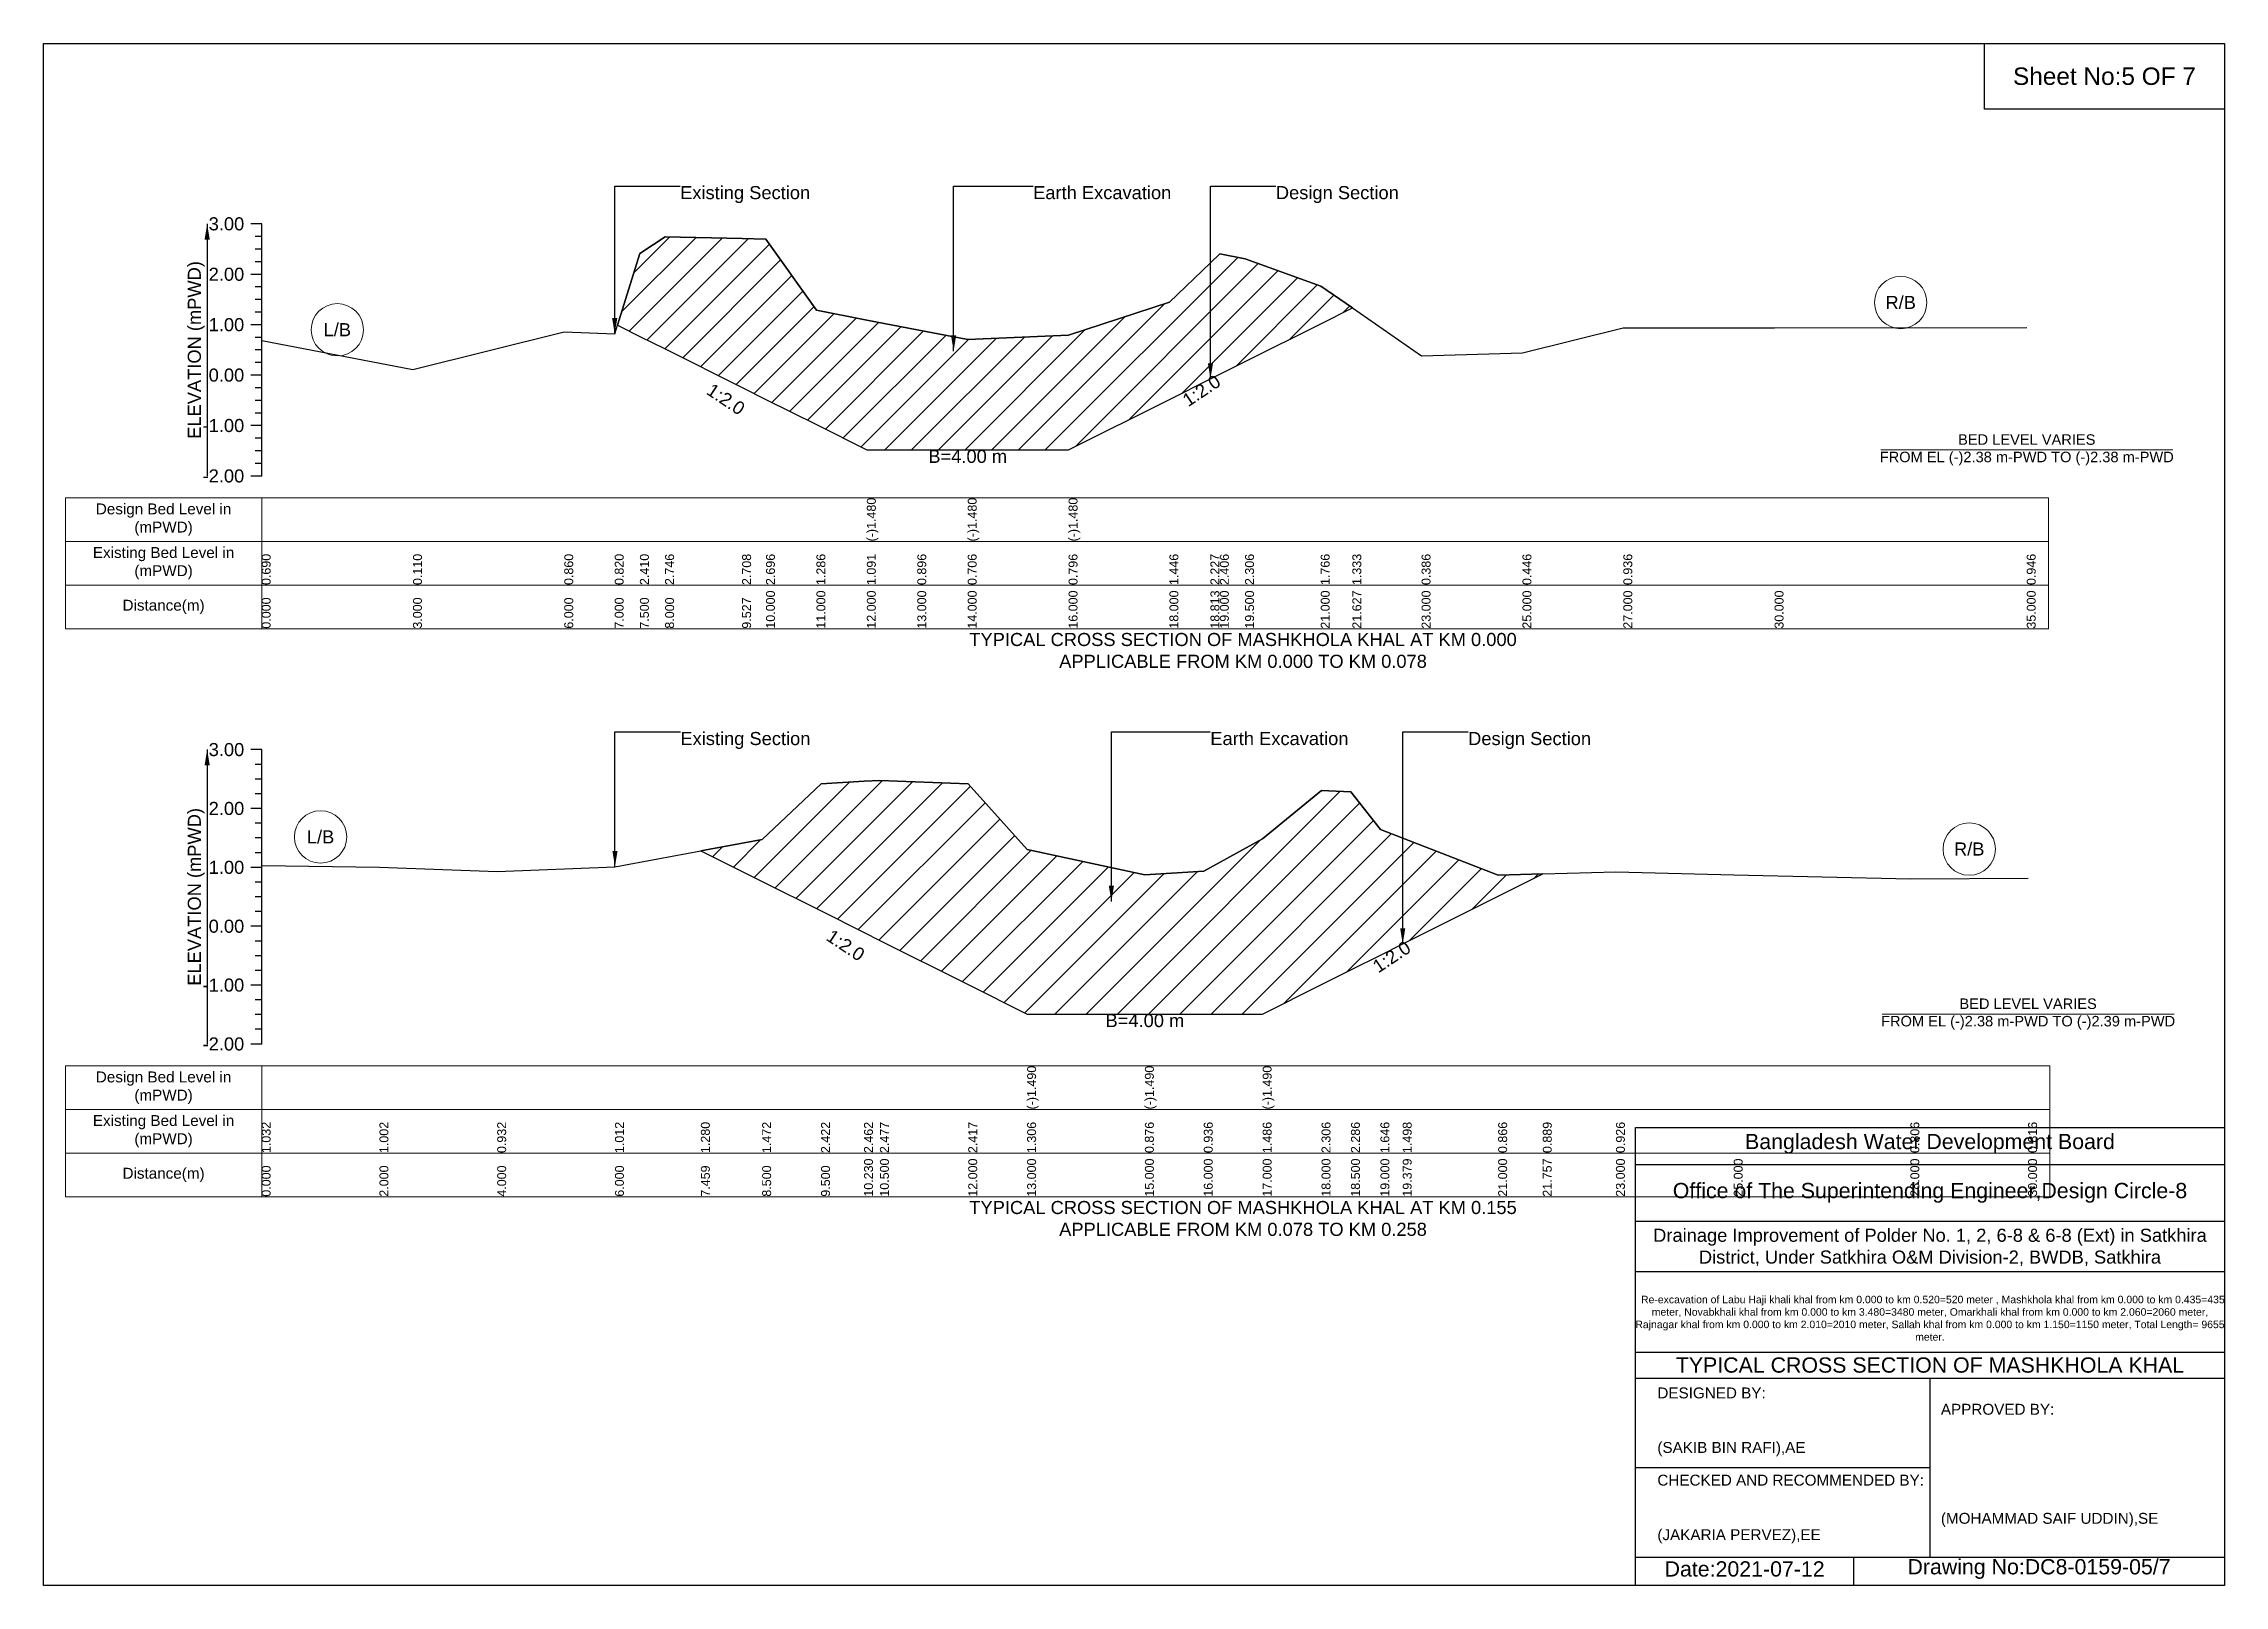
# Model space of a CAD drawing. Header units: inches. Extents: x 91000 to 648000, y -5656 to 141.
# Drawn here: x 220000 to 228000, y -5656 to 0 of the extents above; entities that cross this region are included whole.
import ezdxf

# ---------------------------------------------------------------- set-up
doc = ezdxf.new("R2010")
doc.units = ezdxf.units.IN
doc.header["$LTSCALE"] = 7
doc.header["$MEASUREMENT"] = 0
for name, color, linetype, lineweight in [('Cross section Data Border', 7, 'Continuous', 9), ('Cross Section Labels', 7, 'Continuous', 9), ('Existing_Bed_Level for Xsection', 7, 'Continuous', 25)]:
    doc.layers.add(name, color=color, linetype=linetype, lineweight=lineweight)
doc.styles.get("Standard").update_dxf_attribs({"font": 'arial.ttf'})
doc.dimstyles.get("Standard").update_dxf_attribs({"dimtxt": 0.18, "dimasz": 0.18, "dimexe": 0.18, "dimexo": 0.0625, "dimgap": 0.09, "dimtad": 0, "dimtih": 1, "dimtoh": 1, "dimdec": 4, "dimzin": 0, "dimdsep": 46, "dimtxsty": 'Standard', "dimcen": 0.09, "dimadec": 0, "dimazin": 0, "dimtfac": 1, "dimtdec": 4, "dimtofl": 0, "dimtmove": 0, "dimatfit": 3, "dimfxl": 1, "dimtolj": 1, "dimtzin": 0, "dimarcsym": 0})

msp = doc.modelspace()

# ---------------------------------------------------------------- texts
at = {"attachment_point": 5}
for s, insert, char_height in [('Sheet No:5 OF 7', (227560, -120), 64), ('Bangladesh Water Development Board', (226920, -4036), 56), ('Office of The Superintending Engineer,Design Circle-8', (226920, -4216), 56)]:
    msp.add_mtext(s, dxfattribs=dict(at, insert=insert, char_height=char_height))
for s, insert, char_height, width, attachment_point in [('Drainage Improvement of Polder No. 1, 2, 6-8 & 6-8 (Ext) in Satkhira District, Under Satkhira O&M Division-2, BWDB, Satkhira', (226920, -4416), 48, 2240, 5), ('  Re-excavation of Labu Haji khali khal from km 0.000 to km 0.520=520 meter , Mashkhola khal from km 0.000 to km 0.435=435 meter, Novabkhali khal from km 0.000 to km 3.480=3480 meter, Omarkhali khal from km 0.000 to km 2.060=2060 meter, Rajnagar khal from km 0.000 to km 2.010=2010 meter, Sallah khal from km 0.000 to km 1.150=1150 meter, Total Length= 9655 meter. ', (226920, -4676), 27.4148, 2160, 5), ('TYPICAL CROSS SECTION OF MASHKHOLA KHAL', (226920, -4848), 56, 2240, 5), ('DESIGNED BY:^J^J^J(SAKIB BIN RAFI),AE', (225920, -5056), 40, 1120, 4), ('APPROVED BY:^J^J^J^J^J^J(MOHAMMAD SAIF UDDIN),SE', (226960, -5216), 40, 1120, 4), ('CHECKED AND RECOMMENDED BY:^J^J^J(JAKARIA PERVEZ),EE', (225920, -5376), 40, 1120, 4), ('Date:2021-07-12', (226240, -5596), 56, 1120, 5), ('Drawing No:DC8-0159-05/7', (227320, -5596), 56, 1760, 5)]:
    msp.add_mtext(s, dxfattribs=dict(insert=insert, char_height=char_height, width=width, attachment_point=attachment_point))
at = {"layer": 'Cross section Data Border', "char_height": 40, "width": 640, "attachment_point": 5}
for s, insert in [('Design Bed Level in (mPWD)', (220440, -1746.3)), ('Existing Bed Level in (mPWD)', (220440, -1906.3)), ('Distance(m)', (220440, -2066.3)), ('Design Bed Level in (mPWD)', (220440, -3830.1)), ('Existing Bed Level in (mPWD)', (220440, -3990.1)), ('Distance(m)', (220440, -4150.1))]:
    msp.add_mtext(s, dxfattribs=dict(at, insert=insert))
at = {"layer": 'Cross Section Labels'}
for s, insert, char_height, attachment_point in [('Existing Section', (222335, -522.6), 48, 1), ('Earth Excavation', (223630, -522.6), 48, 1), ('Design Section', (224520.5, -522.6), 48, 1), ('R/B', (226812.5, -949.8), 48, 5), ('L/B', (221077.5, -1049.8), 48, 5), ('BED LEVEL VARIES ^JFROM EL (-)2.38 m-PWD TO (-)2.38 m-PWD', (227275, -1490.2), 38.4, 5), ('B=4.00 m', (223390, -1490.2), 48, 2), ('TYPICAL CROSS SECTION OF MASHKHOLA KHAL AT KM 0.000^JAPPLICABLE FROM KM 0.000 TO KM 0.078', (224400, -2226.3), 48, 5), ('Existing Section', (222336, -2525.3), 48, 1), ('Earth Excavation', (224280, -2525.3), 48, 1), ('Design Section', (225225.8, -2525.3), 48, 1), ('L/B', (221016, -2910.4), 48, 5), ('R/B', (227064, -2954.9), 48, 5), ('BED LEVEL VARIES ^JFROM EL (-)2.38 m-PWD TO (-)2.39 m-PWD', (227280, -3559.9), 38.4, 5), ('B=4.00 m', (224040, -3559.9), 48, 2), ('TYPICAL CROSS SECTION OF MASHKHOLA KHAL AT KM 0.155^JAPPLICABLE FROM KM 0.078 TO KM 0.258', (224400, -4310.1), 48, 5)]:
    msp.add_mtext(s, dxfattribs=dict(at, insert=insert, char_height=char_height, attachment_point=attachment_point))
at = {"layer": 'Cross Section Labels', "char_height": 48, "attachment_point": 2}
for insert, rotation in [((222516.3, -1284.5), 326.30993), ((224234.2, -1253), 33.69007), ((222955.6, -3287.7), 326.30993), ((224931.8, -3330), 33.69007)]:
    msp.add_mtext('1:2.0', dxfattribs=dict(at, insert=insert, rotation=rotation))
at = {"layer": 'Existing_Bed_Level for Xsection', "char_height": 48, "attachment_point": 6}
for s, insert in [('3.00', (220736, -661.4)), ('2.00', (220736, -846.4)), ('1.00', (220736, -1031.3)), ('0.00', (220736, -1216.3)), ('-1.00', (220736, -1401.3)), ('-2.00', (220736, -1586.3)), ('3.00', (220736, -2590.1)), ('2.00', (220736, -2806.1)), ('1.00', (220736, -3022.1)), ('0.00', (220736, -3238.1)), ('-1.00', (220736, -3454.1)), ('-2.00', (220736, -3670.1))]:
    msp.add_mtext(s, dxfattribs=dict(at, insert=insert))
at = {"layer": 'Existing_Bed_Level for Xsection', "rotation": 90}
for s, insert, char_height, attachment_point in [('ELEVATION (mPWD)', (220560, -1123.8), 48, 5), ('(-)1.480', (223020, -1826.3), 32.8, 1), ('(-)1.480', (223390, -1826.3), 32.8, 1), ('(-)1.480', (223760, -1826.3), 32.8, 1), ('0.690', (220800, -1986.3), 32.8, 1), ('0.110', (221355, -1986.3), 32.8, 1), ('0.860', (221910, -1986.3), 32.8, 1), ('0.820', (222095, -1986.3), 32.8, 1), ('2.410', (222187.5, -1986.3), 32.8, 1), ('2.746', (222280, -1986.3), 32.8, 1), ('2.708', (222562.5, -1986.3), 32.8, 1), ('2.696', (222650, -1986.3), 32.8, 1), ('1.286', (222835, -1986.3), 32.8, 1), ('1.091', (223020, -1986.3), 32.8, 1), ('0.896', (223205, -1986.3), 32.8, 1), ('0.706', (223390, -1986.3), 32.8, 1), ('0.796', (223760, -1986.3), 32.8, 1), ('1.446', (224130, -1986.3), 32.8, 1), ('2.227', (224280.5, -1986.3), 32.8, 1), ('2.406', (224315, -1986.3), 32.8, 1), ('2.306', (224407.5, -1986.3), 32.8, 1), ('1.766', (224685, -1986.3), 32.8, 1), ('1.333', (224801, -1986.3), 32.8, 1), ('0.386', (225055, -1986.3), 32.8, 1), ('0.446', (225425, -1986.3), 32.8, 1), ('0.936', (225795, -1986.3), 32.8, 1), ('0.946', (227275, -1986.3), 32.8, 1), ('0.000', (220800, -2146.3), 32.8, 1), ('3.000', (221355, -2146.3), 32.8, 1), ('6.000', (221910, -2146.3), 32.8, 1), ('7.000', (222095, -2146.3), 32.8, 1), ('7.500', (222187.5, -2146.3), 32.8, 1), ('8.000', (222280, -2146.3), 32.8, 1), ('9.527', (222562.5, -2146.3), 32.8, 1), ('10.000', (222650, -2146.3), 32.8, 1), ('11.000', (222835, -2146.3), 32.8, 1), ('12.000', (223020, -2146.3), 32.8, 1), ('13.000', (223205, -2146.3), 32.8, 1), ('14.000', (223390, -2146.3), 32.8, 1), ('16.000', (223760, -2146.3), 32.8, 1), ('18.000', (224130, -2146.3), 32.8, 1), ('18.813', (224280.5, -2146.3), 32.8, 1), ('19.000', (224315, -2146.3), 32.8, 1), ('19.500', (224407.5, -2146.3), 32.8, 1), ('21.000', (224685, -2146.3), 32.8, 1), ('21.627', (224801, -2146.3), 32.8, 1), ('23.000', (225055, -2146.3), 32.8, 1), ('25.000', (225425, -2146.3), 32.8, 1), ('27.000', (225795, -2146.3), 32.8, 1), ('30.000', (226350, -2146.3), 32.8, 1), ('35.000', (227275, -2146.3), 32.8, 1), ('ELEVATION (mPWD)', (220560, -3130.1), 48, 5), ('(-)1.490', (223608, -3910.1), 32.8, 1), ('(-)1.490', (224040, -3910.1), 32.8, 1), ('(-)1.490', (224472, -3910.1), 32.8, 1), ('1.032', (220800, -4070.1), 32.8, 1), ('1.002', (221232, -4070.1), 32.8, 1), ('0.932', (221664, -4070.1), 32.8, 1), ('1.012', (222096, -4070.1), 32.8, 1), ('1.280', (222411.2, -4070.1), 32.8, 1), ('1.472', (222636, -4070.1), 32.8, 1), ('2.422', (222852, -4070.1), 32.8, 1), ('2.462', (223009.6, -4070.1), 32.8, 1), ('2.477', (223068, -4070.1), 32.8, 1), ('2.417', (223392, -4070.1), 32.8, 1), ('1.306', (223608, -4070.1), 32.8, 1), ('0.876', (224040, -4070.1), 32.8, 1), ('0.936', (224256, -4070.1), 32.8, 1), ('1.486', (224472, -4070.1), 32.8, 1), ('2.306', (224688, -4070.1), 32.8, 1), ('2.286', (224796, -4070.1), 32.8, 1), ('1.646', (224904, -4070.1), 32.8, 1), ('1.498', (224985.8, -4070.1), 32.8, 1), ('0.866', (225336, -4070.1), 32.8, 1), ('0.889', (225499.6, -4070.1), 32.8, 1), ('0.926', (225768, -4070.1), 32.8, 1), ('0.806', (226848, -4070.1), 32.8, 1), ('0.816', (227280, -4070.1), 32.8, 1), ('0.000', (220800, -4230.1), 32.8, 1), ('2.000', (221232, -4230.1), 32.8, 1), ('4.000', (221664, -4230.1), 32.8, 1), ('6.000', (222096, -4230.1), 32.8, 1), ('7.459', (222411.2, -4230.1), 32.8, 1), ('8.500', (222636, -4230.1), 32.8, 1), ('9.500', (222852, -4230.1), 32.8, 1), ('10.230', (223009.6, -4230.1), 32.8, 1), ('10.500', (223068, -4230.1), 32.8, 1), ('12.000', (223392, -4230.1), 32.8, 1), ('13.000', (223608, -4230.1), 32.8, 1), ('15.000', (224040, -4230.1), 32.8, 1), ('16.000', (224256, -4230.1), 32.8, 1), ('17.000', (224472, -4230.1), 32.8, 1), ('18.000', (224688, -4230.1), 32.8, 1), ('18.500', (224796, -4230.1), 32.8, 1), ('19.000', (224904, -4230.1), 32.8, 1), ('19.379', (224985.8, -4230.1), 32.8, 1), ('21.000', (225336, -4230.1), 32.8, 1), ('21.757', (225499.6, -4230.1), 32.8, 1), ('23.000', (225768, -4230.1), 32.8, 1), ('25.000', (226200, -4230.1), 32.8, 1), ('28.000', (226848, -4230.1), 32.8, 1), ('30.000', (227280, -4230.1), 32.8, 1)]:
    msp.add_mtext(s, dxfattribs=dict(at, insert=insert, char_height=char_height, attachment_point=attachment_point))

# ---------------------------------------------------------------- hatches: boundary and pattern name
at = {"layer": 'Existing_Bed_Level for Xsection'}
h = msp.add_hatch(dxfattribs=at)
h.set_pattern_fill('ANSI31', color=256, scale=555, style=0)
h.paths.add_polyline_path([(222105.1, -1032.7), (222187.5, -1073.9), (222280, -1120.2), (222562.5, -1261.4), (222650, -1305.2), (222835, -1397.7), (223020, -1490.2), (223205, -1490.2), (223390, -1490.2), (223760, -1490.2), (224130, -1305.2), (224280.5, -1229.9), (224315, -1212.7), (224407.5, -1166.4), (224685, -1027.7), (224801, -969.7), (224685, -889.6), (224407.5, -789.7), (224315, -771.2), (224280.5, -804.4), (224130, -948.8), (223760, -1069.1), (223390, -1085.7), (223205, -1050.6), (223020, -1014.5), (222835, -978.4), (222650, -717.6), (222562.5, -715.4), (222280, -708.3), (222187.5, -770.5)])
h = msp.add_hatch(dxfattribs=at)
h.set_pattern_fill('ANSI31', color=256, scale=648, style=0)
h.paths.add_polyline_path([(222411.2, -2961.5), (222636, -3073.9), (222852, -3181.9), (223009.6, -3260.7), (223068, -3289.9), (223392, -3451.9), (223608, -3559.9), (224040, -3559.9), (224256, -3559.9), (224472, -3559.9), (224688, -3451.9), (224796, -3397.9), (224904, -3343.9), (224985.8, -3303), (225336, -3127.9), (225499.6, -3046.1), (225336, -3051), (224985.8, -2914.5), (224904, -2882.6), (224796, -2744.3), (224688, -2740), (224472, -2917.1), (224256, -3035.9), (224040, -3048.9), (223608, -2956), (223392, -2716), (223068, -2703.1), (223009.6, -2706.3), (222852, -2714.9), (222636, -2920.1)])

# ---------------------------------------------------------------- linework, layer by layer
for points in [[(220000, 0), (228000, 0), (228000, -5656), (220000, -5656)], [(227120, 0), (228000, 0), (228000, -240), (227120, -240)]]:
    msp.add_lwpolyline(points, close=True)
for points in [[(225840, -5656), (225840, -3976), (228000, -3976)], [(225840, -4112), (228000, -4112)], [(225840, -4320), (228000, -4320)], [(225840, -4504), (228000, -4504)], [(225840, -4800), (228000, -4800)], [(225840, -4896), (228000, -4896)], [(226920, -4896), (226920, -5552)], [(225840, -5224), (226920, -5224)], [(225840, -5552), (228000, -5552)], [(226640, -5552), (226640, -5656)]]:
    msp.add_lwpolyline(points)
at = {"layer": 'Cross section Data Border'}
for points in [[(220080, -1666.3), (227355, -1666.3), (227355, -2146.3), (220080, -2146.3)], [(220080, -3750.1), (227360, -3750.1), (227360, -4230.1), (220080, -4230.1)]]:
    msp.add_lwpolyline(points, close=True, dxfattribs=at)
for points in [[(220800, -1666.3), (220800, -2146.3)], [(220080, -1826.3), (227355, -1826.3)], [(220080, -1986.3), (227355, -1986.3)], [(220800, -3750.1), (220800, -4230.1)], [(220080, -3910.1), (227360, -3910.1)], [(220080, -4070.1), (227360, -4070.1)]]:
    msp.add_lwpolyline(points, dxfattribs=at)
at = {"layer": 'Cross Section Labels'}
for points in [[(226739.2, -1490.2), (227810.8, -1490.2)], [(226744.2, -3559.9), (227815.8, -3559.9)]]:
    msp.add_lwpolyline(points, dxfattribs=at)
for centre in [(226812.5, -949.8), (221077.5, -1049.8), (221016, -2910.4), (227064, -2954.9)]:
    msp.add_circle(centre, 96, dxfattribs=at)
at = {"layer": 'Existing_Bed_Level for Xsection'}
for points in [[(220800, -661.4), (220760, -661.4)], [(220800, -707.6), (220776, -707.6)], [(220800, -1586.3), (220800, -1401.3), (220800, -1216.3), (220800, -1031.3), (220800, -846.4), (220800, -661.4)], [(220800, -1088.7), (221355, -1196), (221910, -1057.2), (222095, -1064.7), (222105.1, -1032.7), (222187.5, -770.5), (222280, -708.3), (222562.5, -715.4), (222650, -717.6), (222835, -978.4), (223020, -1014.5), (223020, -1014.5), (223205, -1050.6), (223390, -1085.7), (223390, -1085.7), (223760, -1069.1), (223760, -1069.1), (224130, -948.8), (224280.5, -804.4), (224315, -771.2), (224407.5, -789.7), (224685, -889.6), (224801, -969.7), (225055, -1144.9), (225425, -1133.8), (225795, -1043.2), (226350, -1043.2), (227275, -1041.3)], [(220800, -753.8), (220776, -753.8)], [(220800, -846.4), (220760, -846.4)], [(220800, -800.1), (220776, -800.1)], [(220800, -892.6), (220776, -892.6)], [(220800, -938.9), (220776, -938.9)], [(220800, -1031.3), (220760, -1031.3)], [(220800, -985.1), (220776, -985.1)], [(220800, -1077.6), (220776, -1077.6)], [(220800, -1123.8), (220776, -1123.8)], [(220800, -1170.1), (220776, -1170.1)], [(220800, -1216.3), (220760, -1216.3)], [(220800, -1262.6), (220776, -1262.6)], [(220800, -1308.8), (220776, -1308.8)], [(220800, -1355.1), (220776, -1355.1)], [(220800, -1401.3), (220760, -1401.3)], [(220800, -1447.6), (220776, -1447.6)], [(220800, -1493.8), (220776, -1493.8)], [(220800, -1586.3), (220760, -1586.3)], [(220800, -1540.1), (220776, -1540.1)], [(220800, -2590.1), (220760, -2590.1)], [(220800, -3670.1), (220800, -3454.1), (220800, -3238.1), (220800, -3022.1), (220800, -2806.1), (220800, -2590.1)], [(220800, -2644.1), (220776, -2644.1)], [(220800, -2698.1), (220776, -2698.1)], [(220800, -3015.2), (221232, -3021.7), (221664, -3036.8), (222096, -3019.5), (222411.2, -2961.5), (222636, -2920.1), (222852, -2714.9), (223009.6, -2706.3), (223068, -2703.1), (223392, -2716), (223608, -2956), (223608, -2956), (224040, -3048.9), (224040, -3048.9), (224256, -3035.9), (224472, -2917.1), (224472, -2917.1), (224688, -2740), (224796, -2744.3), (224904, -2882.6), (224985.8, -2914.5), (225336, -3051), (225499.6, -3046.1), (225768, -3038.1), (226200, -3048.9), (226848, -3064), (227280, -3061.8)], [(220800, -2752.1), (220776, -2752.1)], [(220800, -2806.1), (220760, -2806.1)], [(220800, -2860.1), (220776, -2860.1)], [(220800, -2914.1), (220776, -2914.1)], [(220800, -3022.1), (220760, -3022.1)], [(220800, -2968.1), (220776, -2968.1)], [(220800, -3076.1), (220776, -3076.1)], [(220800, -3130.1), (220776, -3130.1)], [(220800, -3184.1), (220776, -3184.1)], [(220800, -3238.1), (220760, -3238.1)], [(220800, -3292.1), (220776, -3292.1)], [(220800, -3346.1), (220776, -3346.1)], [(220800, -3400.1), (220776, -3400.1)], [(220800, -3454.1), (220760, -3454.1)], [(220800, -3508.1), (220776, -3508.1)], [(220800, -3562.1), (220776, -3562.1)], [(220800, -3670.1), (220760, -3670.1)], [(220800, -3616.1), (220776, -3616.1)]]:
    msp.add_lwpolyline(points, dxfattribs=at)
for points in [[(222105.1, -1032.7), (222105.1, -1032.7), (222187.5, -1073.9), (222280, -1120.2), (222562.5, -1261.4), (222650, -1305.2), (222835, -1397.7), (223020, -1490.2), (223020, -1490.2), (223205, -1490.2), (223390, -1490.2), (223390, -1490.2), (223760, -1490.2), (223760, -1490.2), (224130, -1305.2), (224280.5, -1229.9), (224315, -1212.7), (224407.5, -1166.4), (224685, -1027.7), (224801, -969.7), (224685, -889.6), (224407.5, -789.7), (224315, -771.2), (224280.5, -804.4), (224130, -948.8), (223760, -1069.1), (223760, -1069.1), (223390, -1085.7), (223390, -1085.7), (223205, -1050.6), (223020, -1014.5), (223020, -1014.5), (222835, -978.4), (222650, -717.6), (222562.5, -715.4), (222280, -708.3), (222187.5, -770.5), (222105.1, -1032.7)], [(222411.2, -2961.5), (222636, -3073.9), (222852, -3181.9), (223009.6, -3260.7), (223068, -3289.9), (223392, -3451.9), (223608, -3559.9), (223608, -3559.9), (224040, -3559.9), (224040, -3559.9), (224256, -3559.9), (224472, -3559.9), (224472, -3559.9), (224688, -3451.9), (224796, -3397.9), (224904, -3343.9), (224985.8, -3303), (225336, -3127.9), (225499.6, -3046.1), (225499.6, -3046.1), (225499.6, -3046.1), (225336, -3051), (224985.8, -2914.5), (224904, -2882.6), (224796, -2744.3), (224688, -2740), (224472, -2917.1), (224472, -2917.1), (224256, -3035.9), (224040, -3048.9), (224040, -3048.9), (223608, -2956), (223608, -2956), (223392, -2716), (223068, -2703.1), (223009.6, -2706.3), (222852, -2714.9), (222636, -2920.1)]]:
    msp.add_lwpolyline(points, close=True, dxfattribs=at)

msp.set_redraw_order([(e.dxf.handle, doc.entitydb.next_handle()) for e in msp.query("TEXT MTEXT ATTDEF DIMENSION ARC_DIMENSION")])  # texts and dimensions are drawn at this point

# ---------------------------------------------------------------- leaders
at = {"layer": 'Cross Section Labels', "annotation_type": 0, "has_hookline": 1, "hookline_direction": 0}
for points, text_width in [([(222095, -1064.7), (222095, -522.6), (222334.9, -522.6)], 467.2), ([(223338.2, -1128.2), (223338.2, -522.6), (223629.9, -522.6)], 497), ([(224280.5, -1229.9), (224280.5, -522.6), (224520.4, -522.6)], 441.2), ([(222096, -3019.5), (222096, -2525.3), (222335.9, -2525.3)], 467.2), ([(223917, -3146.9), (223917, -2525.3), (224279.9, -2525.3)], 497), ([(224985.8, -3303), (224985.8, -2525.3), (225225.7, -2525.3)], 441.2)]:
    msp.add_leader(points, dimstyle='Standard', override={"dimasz": 57.6}, dxfattribs=dict(at, text_width=text_width))
at = {"layer": 'Existing_Bed_Level for Xsection'}
for points in [[(220600, -661.4), (220600, -1586.3)], [(220600, -2590.1), (220600, -3670.1)]]:
    msp.add_leader(points, dimstyle='Standard', override={"dimasz": 57.6}, dxfattribs=at)

doc.saveas('drawing.dxf')
